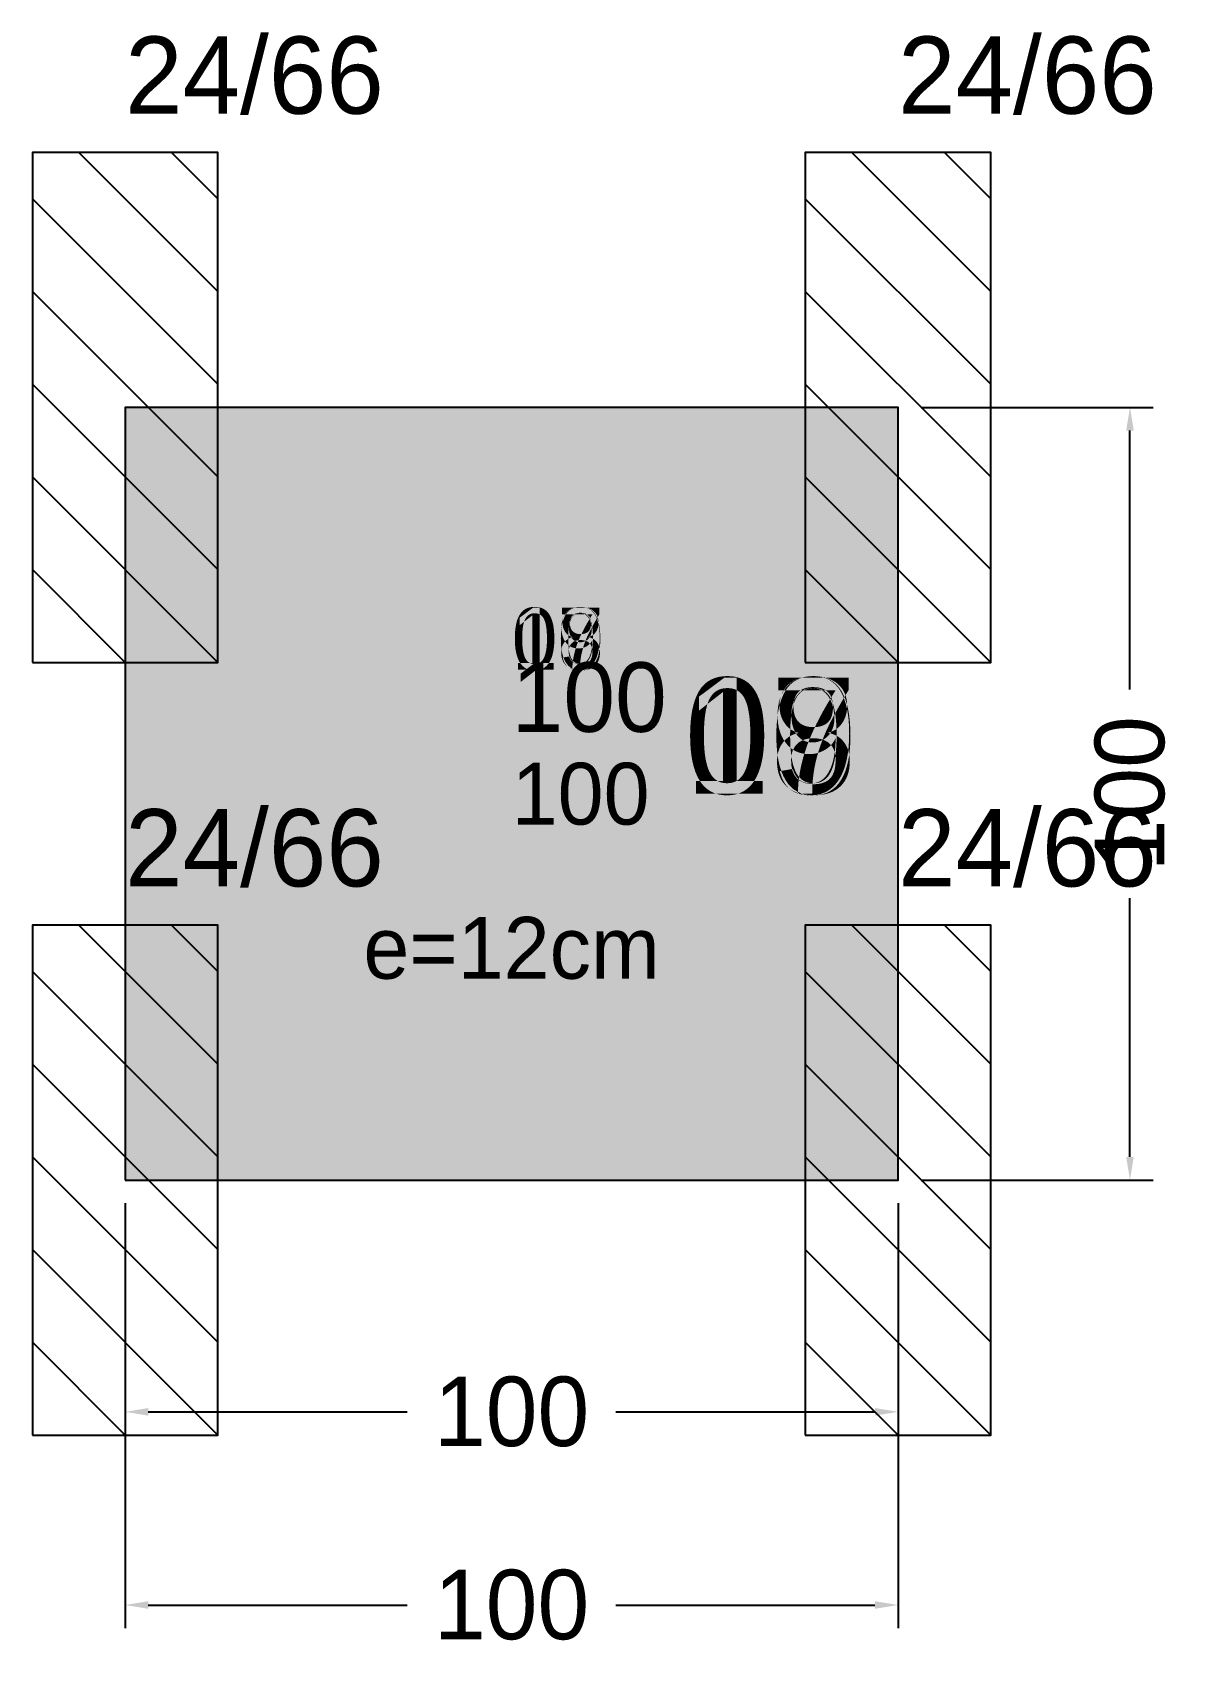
# Model space of a CAD drawing. Extents: x -12000 to 136, y -61 to 2065.
# Drawn here: x -12 to 135.9, y -60.9 to 148.5 of the extents above.
import ezdxf

# ---------------------------------------------------------------- set-up
doc = ezdxf.new("R2010")
doc.units = 0
for name, color, linetype in [('4', 4, 'Continuous'), ('COTA', 241, 'Continuous'), ('Hachura', 251, 'Continuous'), ('Painéis', 200, 'Continuous'), ('Pilares', 7, 'Continuous'), ('SARR_2.2x7', 7, 'Continuous')]:
    doc.layers.add(name, color=color, linetype=linetype)
doc.dimstyles.new('COTA PAINEL-50', dxfattribs={"dimtxt": 9, "dimasz": 3, "dimexe": 3, "dimexo": 3, "dimgap": 3, "dimtad": 1, "dimdec": 1, "dimcen": 2.5, "dimclrd": 4, "dimclre": 4, "dimclrt": 240, "dimazin": 3, "dimtfac": 1, "dimtmove": 0, "dimatfit": 3})

msp = doc.modelspace()

# ---------------------------------------------------------------- texts
at = {"layer": '4'}
for s, height, p in [('100', 9, (50, 58)), ('100', 9, (50, 58)), ('100', 9, (50, 58)), ('100', 9, (50, 58)), ('100', 9, (50, 58)), ('100', 9, (50, 58)), ('100', 9, (50, 58)), ('100', 9, (50, 58)), ('100', 9, (50, 58)), ('100', 9, (50, 58)), ('100', 9, (50, 58)), ('100', 9, (50, 58)), ('100', 9, (50, 58)), ('100', 9, (50, 58)), ('100', 9, (50, 58)), ('100', 9, (50, 58)), ('L101', 15, (50, 50)), ('L102', 15, (50, 50)), ('L103', 15, (50, 50)), ('L104', 15, (50, 50)), ('L105', 15, (50, 50)), ('L106', 15, (50, 50)), ('L107', 15, (50, 50)), ('L108', 15, (50, 50)), ('L109', 15, (50, 50)), ('L110', 15, (50, 50)), ('L112', 15, (50, 50)), ('L113', 15, (50, 50)), ('L116', 15, (50, 50)), ('L111', 15, (50, 50)), ('L114', 15, (50, 50)), ('L115', 15, (50, 50)), ('100', 8, (50, 46)), ('100', 8, (50, 46)), ('100', 8, (50, 46)), ('100', 8, (50, 46)), ('100', 8, (50, 46)), ('100', 8, (50, 46)), ('100', 8, (50, 46)), ('100', 8, (50, 46)), ('100', 8, (50, 46)), ('100', 8, (50, 46)), ('100', 8, (50, 46)), ('100', 8, (50, 46)), ('100', 8, (50, 46)), ('100', 8, (50, 46)), ('100', 8, (50, 46)), ('100', 8, (50, 46))]:
    msp.add_text(s, height=height, dxfattribs=at).set_placement(p)
at = {"layer": 'COTA', "insert": (50, 50), "char_height": 8, "attachment_point": 5}
for s in ['\\pxqc;L101^J100X100^Jc/rec.^Je=12cm', '\\pxqc;L102^J100X100^Jc/rec.^Je=12cm', '\\pxqc;L103^J100X100^Jc/rec.^Je=12cm', '\\pxqc;L104^J100X100^Jc/rec.^Je=12cm', '\\pxqc;L105^J100X100^Jc/rec.^Je=12cm', '\\pxqc;L106^J100X100^Jc/rec.^Je=12cm', '\\pxqc;L107^J100X100^Jc/rec.^Je=12cm', '\\pxqc;L108^J100X100^Jc/rec.^Je=12cm', '\\pxqc;L109^J100X100^Jc/rec.^Je=12cm', '\\pxqc;L110^J100X100^Jc/rec.^Je=12cm', '\\pxqc;L112^J100X100^Jc/rec.^Je=12cm', '\\pxqc;L113^J100X100^Jc/rec.^Je=12cm', '\\pxqc;L116^J100X100^Jc/rec.^Je=12cm', '\\pxqc;L111^J100X100^Jc/rec.^Je=12cm', '\\pxqc;L114^J100X100^Jc/rec.^Je=12cm', '\\pxqc;L115^J100X100^Jc/rec.^Je=12cm']:
    msp.add_mtext(s, dxfattribs=at)
at = {"layer": 'SARR_2.2x7'}
for s, height, p in [('24/66', 10, (0, 138)), ('24/66', 10, (100, 138)), ('c=100', 7, (40, 50)), ('c=100', 7, (40, 50)), ('c=100', 7, (40, 50)), ('c=100', 7, (40, 50)), ('c=100', 7, (40, 50)), ('c=100', 7, (40, 50)), ('c=100', 7, (40, 50)), ('c=100', 7, (40, 50)), ('c=100', 7, (40, 50)), ('c=100', 7, (40, 50)), ('c=100', 7, (40, 50)), ('c=100', 7, (40, 50)), ('c=100', 7, (40, 50)), ('c=100', 7, (40, 50)), ('c=100', 7, (40, 50)), ('c=100', 7, (40, 50)), ('24/66', 10, (0, 38)), ('24/66', 10, (100, 38))]:
    msp.add_text(s, height=height, dxfattribs=at).set_placement(p)

# ---------------------------------------------------------------- blocks, each defined once
blk = doc.blocks.new('_CLOSEDFILLED')
at = {"color": 0, "linetype": 'BYBLOCK'}
blk.add_solid([(-1, 0.164), (0, 0), (-1, -0.164)], dxfattribs=at)
blk = doc.blocks.new('*D1')
at = {"color": 4}
for p, q in [((0, -3), (0, -33)), ((100, -3), (100, -33)), ((3, -30), (36.5, -30)), ((63.5, -30), (97, -30))]:
    blk.add_line(p, q, dxfattribs=at)
at = {"layer": 'Defpoints'}
for p in [(0, 0), (100, 0), (0, -30)]:
    blk.add_point(p, dxfattribs=at)
at = {"layer": 'Painéis', "color": 4, "xscale": 3, "yscale": 3, "rotation": 180}
blk.add_blockref('_CLOSEDFILLED', (0, -30), dxfattribs=at)
at = {"layer": 'Painéis', "color": 4, "xscale": 3, "yscale": 3}
blk.add_blockref('_CLOSEDFILLED', (100, -30), dxfattribs=at)
at = {"layer": 'Painéis', "color": 240, "insert": (50, -30), "char_height": 9, "attachment_point": 5}
blk.add_mtext('100', dxfattribs=at)
blk = doc.blocks.new('*D2')
at = {"color": 4}
for p, q in [((0, -3), (0, -58)), ((100, -3), (100, -58)), ((3, -55), (36.5, -55)), ((63.5, -55), (97, -55))]:
    blk.add_line(p, q, dxfattribs=at)
at = {"layer": 'Defpoints'}
for p in [(0, 0), (100, 0), (0, -55)]:
    blk.add_point(p, dxfattribs=at)
at = {"layer": 'Painéis', "color": 4, "xscale": 3, "yscale": 3, "rotation": 180}
blk.add_blockref('_CLOSEDFILLED', (0, -55), dxfattribs=at)
at = {"layer": 'Painéis', "color": 4, "xscale": 3, "yscale": 3}
blk.add_blockref('_CLOSEDFILLED', (100, -55), dxfattribs=at)
at = {"layer": 'Painéis', "color": 240, "insert": (50, -55), "char_height": 9, "attachment_point": 5}
blk.add_mtext('100', dxfattribs=at)
blk = doc.blocks.new('*D3')
at = {"color": 4}
for p, q in [((103, 100), (133, 100)), ((130, 63.5), (130, 97)), ((130, 3), (130, 36.5)), ((103, 0), (133, 0))]:
    blk.add_line(p, q, dxfattribs=at)
at = {"layer": 'Defpoints'}
for p in [(100, 100), (100, 0), (130, 0)]:
    blk.add_point(p, dxfattribs=at)
at = {"layer": 'Painéis', "color": 4, "xscale": 3, "yscale": 3}
for p, rotation in [((130, 100), 90), ((130, 0), 270)]:
    blk.add_blockref('_CLOSEDFILLED', p, dxfattribs=dict(at, rotation=rotation))
at = {"layer": 'Painéis', "color": 240, "insert": (130, 50), "char_height": 9, "attachment_point": 5, "rotation": 90}
blk.add_mtext('100', dxfattribs=at)
blk = doc.blocks.new('*D4')
at = {"color": 4}
for p, q in [((0, -3), (0, -33)), ((100, -3), (100, -33)), ((3, -30), (36.5, -30)), ((63.5, -30), (97, -30))]:
    blk.add_line(p, q, dxfattribs=at)
at = {"layer": 'Defpoints'}
for p in [(0, 0), (100, 0), (0, -30)]:
    blk.add_point(p, dxfattribs=at)
at = {"layer": 'Painéis', "color": 4, "xscale": 3, "yscale": 3, "rotation": 180}
blk.add_blockref('_CLOSEDFILLED', (0, -30), dxfattribs=at)
at = {"layer": 'Painéis', "color": 4, "xscale": 3, "yscale": 3}
blk.add_blockref('_CLOSEDFILLED', (100, -30), dxfattribs=at)
at = {"layer": 'Painéis', "color": 240, "insert": (50, -30), "char_height": 9, "attachment_point": 5}
blk.add_mtext('100', dxfattribs=at)
blk = doc.blocks.new('*D5')
at = {"color": 4}
for p, q in [((0, -3), (0, -58)), ((100, -3), (100, -58)), ((3, -55), (36.5, -55)), ((63.5, -55), (97, -55))]:
    blk.add_line(p, q, dxfattribs=at)
at = {"layer": 'Defpoints'}
for p in [(0, 0), (100, 0), (0, -55)]:
    blk.add_point(p, dxfattribs=at)
at = {"layer": 'Painéis', "color": 4, "xscale": 3, "yscale": 3, "rotation": 180}
blk.add_blockref('_CLOSEDFILLED', (0, -55), dxfattribs=at)
at = {"layer": 'Painéis', "color": 4, "xscale": 3, "yscale": 3}
blk.add_blockref('_CLOSEDFILLED', (100, -55), dxfattribs=at)
at = {"layer": 'Painéis', "color": 240, "insert": (50, -55), "char_height": 9, "attachment_point": 5}
blk.add_mtext('100', dxfattribs=at)
blk = doc.blocks.new('*D6')
at = {"color": 4}
for p, q in [((103, 100), (133, 100)), ((130, 63.5), (130, 97)), ((130, 3), (130, 36.5)), ((103, 0), (133, 0))]:
    blk.add_line(p, q, dxfattribs=at)
at = {"layer": 'Defpoints'}
for p in [(100, 100), (100, 0), (130, 0)]:
    blk.add_point(p, dxfattribs=at)
at = {"layer": 'Painéis', "color": 4, "xscale": 3, "yscale": 3}
for p, rotation in [((130, 100), 90), ((130, 0), 270)]:
    blk.add_blockref('_CLOSEDFILLED', p, dxfattribs=dict(at, rotation=rotation))
at = {"layer": 'Painéis', "color": 240, "insert": (130, 50), "char_height": 9, "attachment_point": 5, "rotation": 90}
blk.add_mtext('100', dxfattribs=at)
blk = doc.blocks.new('*D7')
at = {"color": 4}
for p, q in [((0, -3), (0, -33)), ((100, -3), (100, -33)), ((3, -30), (36.5, -30)), ((63.5, -30), (97, -30))]:
    blk.add_line(p, q, dxfattribs=at)
at = {"layer": 'Defpoints'}
for p in [(0, 0), (100, 0), (0, -30)]:
    blk.add_point(p, dxfattribs=at)
at = {"layer": 'Painéis', "color": 4, "xscale": 3, "yscale": 3, "rotation": 180}
blk.add_blockref('_CLOSEDFILLED', (0, -30), dxfattribs=at)
at = {"layer": 'Painéis', "color": 4, "xscale": 3, "yscale": 3}
blk.add_blockref('_CLOSEDFILLED', (100, -30), dxfattribs=at)
at = {"layer": 'Painéis', "color": 240, "insert": (50, -30), "char_height": 9, "attachment_point": 5}
blk.add_mtext('100', dxfattribs=at)
blk = doc.blocks.new('*D8')
at = {"color": 4}
for p, q in [((0, -3), (0, -58)), ((100, -3), (100, -58)), ((3, -55), (36.5, -55)), ((63.5, -55), (97, -55))]:
    blk.add_line(p, q, dxfattribs=at)
at = {"layer": 'Defpoints'}
for p in [(0, 0), (100, 0), (0, -55)]:
    blk.add_point(p, dxfattribs=at)
at = {"layer": 'Painéis', "color": 4, "xscale": 3, "yscale": 3, "rotation": 180}
blk.add_blockref('_CLOSEDFILLED', (0, -55), dxfattribs=at)
at = {"layer": 'Painéis', "color": 4, "xscale": 3, "yscale": 3}
blk.add_blockref('_CLOSEDFILLED', (100, -55), dxfattribs=at)
at = {"layer": 'Painéis', "color": 240, "insert": (50, -55), "char_height": 9, "attachment_point": 5}
blk.add_mtext('100', dxfattribs=at)
blk = doc.blocks.new('*D9')
at = {"color": 4}
for p, q in [((103, 100), (133, 100)), ((130, 63.5), (130, 97)), ((130, 3), (130, 36.5)), ((103, 0), (133, 0))]:
    blk.add_line(p, q, dxfattribs=at)
at = {"layer": 'Defpoints'}
for p in [(100, 100), (100, 0), (130, 0)]:
    blk.add_point(p, dxfattribs=at)
at = {"layer": 'Painéis', "color": 4, "xscale": 3, "yscale": 3}
for p, rotation in [((130, 100), 90), ((130, 0), 270)]:
    blk.add_blockref('_CLOSEDFILLED', p, dxfattribs=dict(at, rotation=rotation))
at = {"layer": 'Painéis', "color": 240, "insert": (130, 50), "char_height": 9, "attachment_point": 5, "rotation": 90}
blk.add_mtext('100', dxfattribs=at)
blk = doc.blocks.new('*D10')
at = {"color": 4}
for p, q in [((0, -3), (0, -33)), ((100, -3), (100, -33)), ((3, -30), (36.5, -30)), ((63.5, -30), (97, -30))]:
    blk.add_line(p, q, dxfattribs=at)
at = {"layer": 'Defpoints'}
for p in [(0, 0), (100, 0), (0, -30)]:
    blk.add_point(p, dxfattribs=at)
at = {"layer": 'Painéis', "color": 4, "xscale": 3, "yscale": 3, "rotation": 180}
blk.add_blockref('_CLOSEDFILLED', (0, -30), dxfattribs=at)
at = {"layer": 'Painéis', "color": 4, "xscale": 3, "yscale": 3}
blk.add_blockref('_CLOSEDFILLED', (100, -30), dxfattribs=at)
at = {"layer": 'Painéis', "color": 240, "insert": (50, -30), "char_height": 9, "attachment_point": 5}
blk.add_mtext('100', dxfattribs=at)
blk = doc.blocks.new('*D11')
at = {"color": 4}
for p, q in [((0, -3), (0, -58)), ((100, -3), (100, -58)), ((3, -55), (36.5, -55)), ((63.5, -55), (97, -55))]:
    blk.add_line(p, q, dxfattribs=at)
at = {"layer": 'Defpoints'}
for p in [(0, 0), (100, 0), (0, -55)]:
    blk.add_point(p, dxfattribs=at)
at = {"layer": 'Painéis', "color": 4, "xscale": 3, "yscale": 3, "rotation": 180}
blk.add_blockref('_CLOSEDFILLED', (0, -55), dxfattribs=at)
at = {"layer": 'Painéis', "color": 4, "xscale": 3, "yscale": 3}
blk.add_blockref('_CLOSEDFILLED', (100, -55), dxfattribs=at)
at = {"layer": 'Painéis', "color": 240, "insert": (50, -55), "char_height": 9, "attachment_point": 5}
blk.add_mtext('100', dxfattribs=at)
blk = doc.blocks.new('*D12')
at = {"color": 4}
for p, q in [((103, 100), (133, 100)), ((130, 63.5), (130, 97)), ((130, 3), (130, 36.5)), ((103, 0), (133, 0))]:
    blk.add_line(p, q, dxfattribs=at)
at = {"layer": 'Defpoints'}
for p in [(100, 100), (100, 0), (130, 0)]:
    blk.add_point(p, dxfattribs=at)
at = {"layer": 'Painéis', "color": 4, "xscale": 3, "yscale": 3}
for p, rotation in [((130, 100), 90), ((130, 0), 270)]:
    blk.add_blockref('_CLOSEDFILLED', p, dxfattribs=dict(at, rotation=rotation))
at = {"layer": 'Painéis', "color": 240, "insert": (130, 50), "char_height": 9, "attachment_point": 5, "rotation": 90}
blk.add_mtext('100', dxfattribs=at)
blk = doc.blocks.new('*D13')
at = {"color": 4}
for p, q in [((0, -3), (0, -33)), ((100, -3), (100, -33)), ((3, -30), (36.5, -30)), ((63.5, -30), (97, -30))]:
    blk.add_line(p, q, dxfattribs=at)
at = {"layer": 'Defpoints'}
for p in [(0, 0), (100, 0), (0, -30)]:
    blk.add_point(p, dxfattribs=at)
at = {"layer": 'Painéis', "color": 4, "xscale": 3, "yscale": 3, "rotation": 180}
blk.add_blockref('_CLOSEDFILLED', (0, -30), dxfattribs=at)
at = {"layer": 'Painéis', "color": 4, "xscale": 3, "yscale": 3}
blk.add_blockref('_CLOSEDFILLED', (100, -30), dxfattribs=at)
at = {"layer": 'Painéis', "color": 240, "insert": (50, -30), "char_height": 9, "attachment_point": 5}
blk.add_mtext('100', dxfattribs=at)
blk = doc.blocks.new('*D14')
at = {"color": 4}
for p, q in [((0, -3), (0, -58)), ((100, -3), (100, -58)), ((3, -55), (36.5, -55)), ((63.5, -55), (97, -55))]:
    blk.add_line(p, q, dxfattribs=at)
at = {"layer": 'Defpoints'}
for p in [(0, 0), (100, 0), (0, -55)]:
    blk.add_point(p, dxfattribs=at)
at = {"layer": 'Painéis', "color": 4, "xscale": 3, "yscale": 3, "rotation": 180}
blk.add_blockref('_CLOSEDFILLED', (0, -55), dxfattribs=at)
at = {"layer": 'Painéis', "color": 4, "xscale": 3, "yscale": 3}
blk.add_blockref('_CLOSEDFILLED', (100, -55), dxfattribs=at)
at = {"layer": 'Painéis', "color": 240, "insert": (50, -55), "char_height": 9, "attachment_point": 5}
blk.add_mtext('100', dxfattribs=at)
blk = doc.blocks.new('*D15')
at = {"color": 4}
for p, q in [((103, 100), (133, 100)), ((130, 63.5), (130, 97)), ((130, 3), (130, 36.5)), ((103, 0), (133, 0))]:
    blk.add_line(p, q, dxfattribs=at)
at = {"layer": 'Defpoints'}
for p in [(100, 100), (100, 0), (130, 0)]:
    blk.add_point(p, dxfattribs=at)
at = {"layer": 'Painéis', "color": 4, "xscale": 3, "yscale": 3}
for p, rotation in [((130, 100), 90), ((130, 0), 270)]:
    blk.add_blockref('_CLOSEDFILLED', p, dxfattribs=dict(at, rotation=rotation))
at = {"layer": 'Painéis', "color": 240, "insert": (130, 50), "char_height": 9, "attachment_point": 5, "rotation": 90}
blk.add_mtext('100', dxfattribs=at)
blk = doc.blocks.new('*D16')
at = {"color": 4}
for p, q in [((0, -3), (0, -33)), ((100, -3), (100, -33)), ((3, -30), (36.5, -30)), ((63.5, -30), (97, -30))]:
    blk.add_line(p, q, dxfattribs=at)
at = {"layer": 'Defpoints'}
for p in [(0, 0), (100, 0), (0, -30)]:
    blk.add_point(p, dxfattribs=at)
at = {"layer": 'Painéis', "color": 4, "xscale": 3, "yscale": 3, "rotation": 180}
blk.add_blockref('_CLOSEDFILLED', (0, -30), dxfattribs=at)
at = {"layer": 'Painéis', "color": 4, "xscale": 3, "yscale": 3}
blk.add_blockref('_CLOSEDFILLED', (100, -30), dxfattribs=at)
at = {"layer": 'Painéis', "color": 240, "insert": (50, -30), "char_height": 9, "attachment_point": 5}
blk.add_mtext('100', dxfattribs=at)
blk = doc.blocks.new('*D17')
at = {"color": 4}
for p, q in [((0, -3), (0, -58)), ((100, -3), (100, -58)), ((3, -55), (36.5, -55)), ((63.5, -55), (97, -55))]:
    blk.add_line(p, q, dxfattribs=at)
at = {"layer": 'Defpoints'}
for p in [(0, 0), (100, 0), (0, -55)]:
    blk.add_point(p, dxfattribs=at)
at = {"layer": 'Painéis', "color": 4, "xscale": 3, "yscale": 3, "rotation": 180}
blk.add_blockref('_CLOSEDFILLED', (0, -55), dxfattribs=at)
at = {"layer": 'Painéis', "color": 4, "xscale": 3, "yscale": 3}
blk.add_blockref('_CLOSEDFILLED', (100, -55), dxfattribs=at)
at = {"layer": 'Painéis', "color": 240, "insert": (50, -55), "char_height": 9, "attachment_point": 5}
blk.add_mtext('100', dxfattribs=at)
blk = doc.blocks.new('*D18')
at = {"color": 4}
for p, q in [((103, 100), (133, 100)), ((130, 63.5), (130, 97)), ((130, 3), (130, 36.5)), ((103, 0), (133, 0))]:
    blk.add_line(p, q, dxfattribs=at)
at = {"layer": 'Defpoints'}
for p in [(100, 100), (100, 0), (130, 0)]:
    blk.add_point(p, dxfattribs=at)
at = {"layer": 'Painéis', "color": 4, "xscale": 3, "yscale": 3}
for p, rotation in [((130, 100), 90), ((130, 0), 270)]:
    blk.add_blockref('_CLOSEDFILLED', p, dxfattribs=dict(at, rotation=rotation))
at = {"layer": 'Painéis', "color": 240, "insert": (130, 50), "char_height": 9, "attachment_point": 5, "rotation": 90}
blk.add_mtext('100', dxfattribs=at)
blk = doc.blocks.new('*D19')
at = {"color": 4}
for p, q in [((0, -3), (0, -33)), ((100, -3), (100, -33)), ((3, -30), (36.5, -30)), ((63.5, -30), (97, -30))]:
    blk.add_line(p, q, dxfattribs=at)
at = {"layer": 'Defpoints'}
for p in [(0, 0), (100, 0), (0, -30)]:
    blk.add_point(p, dxfattribs=at)
at = {"layer": 'Painéis', "color": 4, "xscale": 3, "yscale": 3, "rotation": 180}
blk.add_blockref('_CLOSEDFILLED', (0, -30), dxfattribs=at)
at = {"layer": 'Painéis', "color": 4, "xscale": 3, "yscale": 3}
blk.add_blockref('_CLOSEDFILLED', (100, -30), dxfattribs=at)
at = {"layer": 'Painéis', "color": 240, "insert": (50, -30), "char_height": 9, "attachment_point": 5}
blk.add_mtext('100', dxfattribs=at)
blk = doc.blocks.new('*D20')
at = {"color": 4}
for p, q in [((0, -3), (0, -58)), ((100, -3), (100, -58)), ((3, -55), (36.5, -55)), ((63.5, -55), (97, -55))]:
    blk.add_line(p, q, dxfattribs=at)
at = {"layer": 'Defpoints'}
for p in [(0, 0), (100, 0), (0, -55)]:
    blk.add_point(p, dxfattribs=at)
at = {"layer": 'Painéis', "color": 4, "xscale": 3, "yscale": 3, "rotation": 180}
blk.add_blockref('_CLOSEDFILLED', (0, -55), dxfattribs=at)
at = {"layer": 'Painéis', "color": 4, "xscale": 3, "yscale": 3}
blk.add_blockref('_CLOSEDFILLED', (100, -55), dxfattribs=at)
at = {"layer": 'Painéis', "color": 240, "insert": (50, -55), "char_height": 9, "attachment_point": 5}
blk.add_mtext('100', dxfattribs=at)
blk = doc.blocks.new('*D21')
at = {"color": 4}
for p, q in [((103, 100), (133, 100)), ((130, 63.5), (130, 97)), ((130, 3), (130, 36.5)), ((103, 0), (133, 0))]:
    blk.add_line(p, q, dxfattribs=at)
at = {"layer": 'Defpoints'}
for p in [(100, 100), (100, 0), (130, 0)]:
    blk.add_point(p, dxfattribs=at)
at = {"layer": 'Painéis', "color": 4, "xscale": 3, "yscale": 3}
for p, rotation in [((130, 100), 90), ((130, 0), 270)]:
    blk.add_blockref('_CLOSEDFILLED', p, dxfattribs=dict(at, rotation=rotation))
at = {"layer": 'Painéis', "color": 240, "insert": (130, 50), "char_height": 9, "attachment_point": 5, "rotation": 90}
blk.add_mtext('100', dxfattribs=at)
blk = doc.blocks.new('*D22')
at = {"color": 4}
for p, q in [((0, -3), (0, -33)), ((100, -3), (100, -33)), ((3, -30), (36.5, -30)), ((63.5, -30), (97, -30))]:
    blk.add_line(p, q, dxfattribs=at)
at = {"layer": 'Defpoints'}
for p in [(0, 0), (100, 0), (0, -30)]:
    blk.add_point(p, dxfattribs=at)
at = {"layer": 'Painéis', "color": 4, "xscale": 3, "yscale": 3, "rotation": 180}
blk.add_blockref('_CLOSEDFILLED', (0, -30), dxfattribs=at)
at = {"layer": 'Painéis', "color": 4, "xscale": 3, "yscale": 3}
blk.add_blockref('_CLOSEDFILLED', (100, -30), dxfattribs=at)
at = {"layer": 'Painéis', "color": 240, "insert": (50, -30), "char_height": 9, "attachment_point": 5}
blk.add_mtext('100', dxfattribs=at)
blk = doc.blocks.new('*D23')
at = {"color": 4}
for p, q in [((0, -3), (0, -58)), ((100, -3), (100, -58)), ((3, -55), (36.5, -55)), ((63.5, -55), (97, -55))]:
    blk.add_line(p, q, dxfattribs=at)
at = {"layer": 'Defpoints'}
for p in [(0, 0), (100, 0), (0, -55)]:
    blk.add_point(p, dxfattribs=at)
at = {"layer": 'Painéis', "color": 4, "xscale": 3, "yscale": 3, "rotation": 180}
blk.add_blockref('_CLOSEDFILLED', (0, -55), dxfattribs=at)
at = {"layer": 'Painéis', "color": 4, "xscale": 3, "yscale": 3}
blk.add_blockref('_CLOSEDFILLED', (100, -55), dxfattribs=at)
at = {"layer": 'Painéis', "color": 240, "insert": (50, -55), "char_height": 9, "attachment_point": 5}
blk.add_mtext('100', dxfattribs=at)
blk = doc.blocks.new('*D24')
at = {"color": 4}
for p, q in [((103, 100), (133, 100)), ((130, 63.5), (130, 97)), ((130, 3), (130, 36.5)), ((103, 0), (133, 0))]:
    blk.add_line(p, q, dxfattribs=at)
at = {"layer": 'Defpoints'}
for p in [(100, 100), (100, 0), (130, 0)]:
    blk.add_point(p, dxfattribs=at)
at = {"layer": 'Painéis', "color": 4, "xscale": 3, "yscale": 3}
for p, rotation in [((130, 100), 90), ((130, 0), 270)]:
    blk.add_blockref('_CLOSEDFILLED', p, dxfattribs=dict(at, rotation=rotation))
at = {"layer": 'Painéis', "color": 240, "insert": (130, 50), "char_height": 9, "attachment_point": 5, "rotation": 90}
blk.add_mtext('100', dxfattribs=at)
blk = doc.blocks.new('*D25')
at = {"color": 4}
for p, q in [((0, -3), (0, -33)), ((100, -3), (100, -33)), ((3, -30), (36.5, -30)), ((63.5, -30), (97, -30))]:
    blk.add_line(p, q, dxfattribs=at)
at = {"layer": 'Defpoints'}
for p in [(0, 0), (100, 0), (0, -30)]:
    blk.add_point(p, dxfattribs=at)
at = {"layer": 'Painéis', "color": 4, "xscale": 3, "yscale": 3, "rotation": 180}
blk.add_blockref('_CLOSEDFILLED', (0, -30), dxfattribs=at)
at = {"layer": 'Painéis', "color": 4, "xscale": 3, "yscale": 3}
blk.add_blockref('_CLOSEDFILLED', (100, -30), dxfattribs=at)
at = {"layer": 'Painéis', "color": 240, "insert": (50, -30), "char_height": 9, "attachment_point": 5}
blk.add_mtext('100', dxfattribs=at)
blk = doc.blocks.new('*D26')
at = {"color": 4}
for p, q in [((0, -3), (0, -58)), ((100, -3), (100, -58)), ((3, -55), (36.5, -55)), ((63.5, -55), (97, -55))]:
    blk.add_line(p, q, dxfattribs=at)
at = {"layer": 'Defpoints'}
for p in [(0, 0), (100, 0), (0, -55)]:
    blk.add_point(p, dxfattribs=at)
at = {"layer": 'Painéis', "color": 4, "xscale": 3, "yscale": 3, "rotation": 180}
blk.add_blockref('_CLOSEDFILLED', (0, -55), dxfattribs=at)
at = {"layer": 'Painéis', "color": 4, "xscale": 3, "yscale": 3}
blk.add_blockref('_CLOSEDFILLED', (100, -55), dxfattribs=at)
at = {"layer": 'Painéis', "color": 240, "insert": (50, -55), "char_height": 9, "attachment_point": 5}
blk.add_mtext('100', dxfattribs=at)
blk = doc.blocks.new('*D27')
at = {"color": 4}
for p, q in [((103, 100), (133, 100)), ((130, 63.5), (130, 97)), ((130, 3), (130, 36.5)), ((103, 0), (133, 0))]:
    blk.add_line(p, q, dxfattribs=at)
at = {"layer": 'Defpoints'}
for p in [(100, 100), (100, 0), (130, 0)]:
    blk.add_point(p, dxfattribs=at)
at = {"layer": 'Painéis', "color": 4, "xscale": 3, "yscale": 3}
for p, rotation in [((130, 100), 90), ((130, 0), 270)]:
    blk.add_blockref('_CLOSEDFILLED', p, dxfattribs=dict(at, rotation=rotation))
at = {"layer": 'Painéis', "color": 240, "insert": (130, 50), "char_height": 9, "attachment_point": 5, "rotation": 90}
blk.add_mtext('100', dxfattribs=at)
blk = doc.blocks.new('*D28')
at = {"color": 4}
for p, q in [((0, -3), (0, -33)), ((100, -3), (100, -33)), ((3, -30), (36.5, -30)), ((63.5, -30), (97, -30))]:
    blk.add_line(p, q, dxfattribs=at)
at = {"layer": 'Defpoints'}
for p in [(0, 0), (100, 0), (0, -30)]:
    blk.add_point(p, dxfattribs=at)
at = {"layer": 'Painéis', "color": 4, "xscale": 3, "yscale": 3, "rotation": 180}
blk.add_blockref('_CLOSEDFILLED', (0, -30), dxfattribs=at)
at = {"layer": 'Painéis', "color": 4, "xscale": 3, "yscale": 3}
blk.add_blockref('_CLOSEDFILLED', (100, -30), dxfattribs=at)
at = {"layer": 'Painéis', "color": 240, "insert": (50, -30), "char_height": 9, "attachment_point": 5}
blk.add_mtext('100', dxfattribs=at)
blk = doc.blocks.new('*D29')
at = {"color": 4}
for p, q in [((0, -3), (0, -58)), ((100, -3), (100, -58)), ((3, -55), (36.5, -55)), ((63.5, -55), (97, -55))]:
    blk.add_line(p, q, dxfattribs=at)
at = {"layer": 'Defpoints'}
for p in [(0, 0), (100, 0), (0, -55)]:
    blk.add_point(p, dxfattribs=at)
at = {"layer": 'Painéis', "color": 4, "xscale": 3, "yscale": 3, "rotation": 180}
blk.add_blockref('_CLOSEDFILLED', (0, -55), dxfattribs=at)
at = {"layer": 'Painéis', "color": 4, "xscale": 3, "yscale": 3}
blk.add_blockref('_CLOSEDFILLED', (100, -55), dxfattribs=at)
at = {"layer": 'Painéis', "color": 240, "insert": (50, -55), "char_height": 9, "attachment_point": 5}
blk.add_mtext('100', dxfattribs=at)
blk = doc.blocks.new('*D30')
at = {"color": 4}
for p, q in [((103, 100), (133, 100)), ((130, 63.5), (130, 97)), ((130, 3), (130, 36.5)), ((103, 0), (133, 0))]:
    blk.add_line(p, q, dxfattribs=at)
at = {"layer": 'Defpoints'}
for p in [(100, 100), (100, 0), (130, 0)]:
    blk.add_point(p, dxfattribs=at)
at = {"layer": 'Painéis', "color": 4, "xscale": 3, "yscale": 3}
for p, rotation in [((130, 100), 90), ((130, 0), 270)]:
    blk.add_blockref('_CLOSEDFILLED', p, dxfattribs=dict(at, rotation=rotation))
at = {"layer": 'Painéis', "color": 240, "insert": (130, 50), "char_height": 9, "attachment_point": 5, "rotation": 90}
blk.add_mtext('100', dxfattribs=at)
blk = doc.blocks.new('*D31')
at = {"color": 4}
for p, q in [((0, -3), (0, -33)), ((100, -3), (100, -33)), ((3, -30), (36.5, -30)), ((63.5, -30), (97, -30))]:
    blk.add_line(p, q, dxfattribs=at)
at = {"layer": 'Defpoints'}
for p in [(0, 0), (100, 0), (0, -30)]:
    blk.add_point(p, dxfattribs=at)
at = {"layer": 'Painéis', "color": 4, "xscale": 3, "yscale": 3, "rotation": 180}
blk.add_blockref('_CLOSEDFILLED', (0, -30), dxfattribs=at)
at = {"layer": 'Painéis', "color": 4, "xscale": 3, "yscale": 3}
blk.add_blockref('_CLOSEDFILLED', (100, -30), dxfattribs=at)
at = {"layer": 'Painéis', "color": 240, "insert": (50, -30), "char_height": 9, "attachment_point": 5}
blk.add_mtext('100', dxfattribs=at)
blk = doc.blocks.new('*D32')
at = {"color": 4}
for p, q in [((0, -3), (0, -58)), ((100, -3), (100, -58)), ((3, -55), (36.5, -55)), ((63.5, -55), (97, -55))]:
    blk.add_line(p, q, dxfattribs=at)
at = {"layer": 'Defpoints'}
for p in [(0, 0), (100, 0), (0, -55)]:
    blk.add_point(p, dxfattribs=at)
at = {"layer": 'Painéis', "color": 4, "xscale": 3, "yscale": 3, "rotation": 180}
blk.add_blockref('_CLOSEDFILLED', (0, -55), dxfattribs=at)
at = {"layer": 'Painéis', "color": 4, "xscale": 3, "yscale": 3}
blk.add_blockref('_CLOSEDFILLED', (100, -55), dxfattribs=at)
at = {"layer": 'Painéis', "color": 240, "insert": (50, -55), "char_height": 9, "attachment_point": 5}
blk.add_mtext('100', dxfattribs=at)
blk = doc.blocks.new('*D33')
at = {"color": 4}
for p, q in [((103, 100), (133, 100)), ((130, 63.5), (130, 97)), ((130, 3), (130, 36.5)), ((103, 0), (133, 0))]:
    blk.add_line(p, q, dxfattribs=at)
at = {"layer": 'Defpoints'}
for p in [(100, 100), (100, 0), (130, 0)]:
    blk.add_point(p, dxfattribs=at)
at = {"layer": 'Painéis', "color": 4, "xscale": 3, "yscale": 3}
for p, rotation in [((130, 100), 90), ((130, 0), 270)]:
    blk.add_blockref('_CLOSEDFILLED', p, dxfattribs=dict(at, rotation=rotation))
at = {"layer": 'Painéis', "color": 240, "insert": (130, 50), "char_height": 9, "attachment_point": 5, "rotation": 90}
blk.add_mtext('100', dxfattribs=at)
blk = doc.blocks.new('*D34')
at = {"color": 4}
for p, q in [((0, -3), (0, -33)), ((100, -3), (100, -33)), ((3, -30), (36.5, -30)), ((63.5, -30), (97, -30))]:
    blk.add_line(p, q, dxfattribs=at)
at = {"layer": 'Defpoints'}
for p in [(0, 0), (100, 0), (0, -30)]:
    blk.add_point(p, dxfattribs=at)
at = {"layer": 'Painéis', "color": 4, "xscale": 3, "yscale": 3, "rotation": 180}
blk.add_blockref('_CLOSEDFILLED', (0, -30), dxfattribs=at)
at = {"layer": 'Painéis', "color": 4, "xscale": 3, "yscale": 3}
blk.add_blockref('_CLOSEDFILLED', (100, -30), dxfattribs=at)
at = {"layer": 'Painéis', "color": 240, "insert": (50, -30), "char_height": 9, "attachment_point": 5}
blk.add_mtext('100', dxfattribs=at)
blk = doc.blocks.new('*D35')
at = {"color": 4}
for p, q in [((0, -3), (0, -58)), ((100, -3), (100, -58)), ((3, -55), (36.5, -55)), ((63.5, -55), (97, -55))]:
    blk.add_line(p, q, dxfattribs=at)
at = {"layer": 'Defpoints'}
for p in [(0, 0), (100, 0), (0, -55)]:
    blk.add_point(p, dxfattribs=at)
at = {"layer": 'Painéis', "color": 4, "xscale": 3, "yscale": 3, "rotation": 180}
blk.add_blockref('_CLOSEDFILLED', (0, -55), dxfattribs=at)
at = {"layer": 'Painéis', "color": 4, "xscale": 3, "yscale": 3}
blk.add_blockref('_CLOSEDFILLED', (100, -55), dxfattribs=at)
at = {"layer": 'Painéis', "color": 240, "insert": (50, -55), "char_height": 9, "attachment_point": 5}
blk.add_mtext('100', dxfattribs=at)
blk = doc.blocks.new('*D36')
at = {"color": 4}
for p, q in [((103, 100), (133, 100)), ((130, 63.5), (130, 97)), ((130, 3), (130, 36.5)), ((103, 0), (133, 0))]:
    blk.add_line(p, q, dxfattribs=at)
at = {"layer": 'Defpoints'}
for p in [(100, 100), (100, 0), (130, 0)]:
    blk.add_point(p, dxfattribs=at)
at = {"layer": 'Painéis', "color": 4, "xscale": 3, "yscale": 3}
for p, rotation in [((130, 100), 90), ((130, 0), 270)]:
    blk.add_blockref('_CLOSEDFILLED', p, dxfattribs=dict(at, rotation=rotation))
at = {"layer": 'Painéis', "color": 240, "insert": (130, 50), "char_height": 9, "attachment_point": 5, "rotation": 90}
blk.add_mtext('100', dxfattribs=at)
blk = doc.blocks.new('*D37')
at = {"color": 4}
for p, q in [((0, -3), (0, -33)), ((100, -3), (100, -33)), ((3, -30), (36.5, -30)), ((63.5, -30), (97, -30))]:
    blk.add_line(p, q, dxfattribs=at)
at = {"layer": 'Defpoints'}
for p in [(0, 0), (100, 0), (0, -30)]:
    blk.add_point(p, dxfattribs=at)
at = {"layer": 'Painéis', "color": 4, "xscale": 3, "yscale": 3, "rotation": 180}
blk.add_blockref('_CLOSEDFILLED', (0, -30), dxfattribs=at)
at = {"layer": 'Painéis', "color": 4, "xscale": 3, "yscale": 3}
blk.add_blockref('_CLOSEDFILLED', (100, -30), dxfattribs=at)
at = {"layer": 'Painéis', "color": 240, "insert": (50, -30), "char_height": 9, "attachment_point": 5}
blk.add_mtext('100', dxfattribs=at)
blk = doc.blocks.new('*D38')
at = {"color": 4}
for p, q in [((0, -3), (0, -58)), ((100, -3), (100, -58)), ((3, -55), (36.5, -55)), ((63.5, -55), (97, -55))]:
    blk.add_line(p, q, dxfattribs=at)
at = {"layer": 'Defpoints'}
for p in [(0, 0), (100, 0), (0, -55)]:
    blk.add_point(p, dxfattribs=at)
at = {"layer": 'Painéis', "color": 4, "xscale": 3, "yscale": 3, "rotation": 180}
blk.add_blockref('_CLOSEDFILLED', (0, -55), dxfattribs=at)
at = {"layer": 'Painéis', "color": 4, "xscale": 3, "yscale": 3}
blk.add_blockref('_CLOSEDFILLED', (100, -55), dxfattribs=at)
at = {"layer": 'Painéis', "color": 240, "insert": (50, -55), "char_height": 9, "attachment_point": 5}
blk.add_mtext('100', dxfattribs=at)
blk = doc.blocks.new('*D39')
at = {"color": 4}
for p, q in [((103, 100), (133, 100)), ((130, 63.5), (130, 97)), ((130, 3), (130, 36.5)), ((103, 0), (133, 0))]:
    blk.add_line(p, q, dxfattribs=at)
at = {"layer": 'Defpoints'}
for p in [(100, 100), (100, 0), (130, 0)]:
    blk.add_point(p, dxfattribs=at)
at = {"layer": 'Painéis', "color": 4, "xscale": 3, "yscale": 3}
for p, rotation in [((130, 100), 90), ((130, 0), 270)]:
    blk.add_blockref('_CLOSEDFILLED', p, dxfattribs=dict(at, rotation=rotation))
at = {"layer": 'Painéis', "color": 240, "insert": (130, 50), "char_height": 9, "attachment_point": 5, "rotation": 90}
blk.add_mtext('100', dxfattribs=at)
blk = doc.blocks.new('*D40')
at = {"color": 4}
for p, q in [((0, -3), (0, -33)), ((100, -3), (100, -33)), ((3, -30), (36.5, -30)), ((63.5, -30), (97, -30))]:
    blk.add_line(p, q, dxfattribs=at)
at = {"layer": 'Defpoints'}
for p in [(0, 0), (100, 0), (0, -30)]:
    blk.add_point(p, dxfattribs=at)
at = {"layer": 'Painéis', "color": 4, "xscale": 3, "yscale": 3, "rotation": 180}
blk.add_blockref('_CLOSEDFILLED', (0, -30), dxfattribs=at)
at = {"layer": 'Painéis', "color": 4, "xscale": 3, "yscale": 3}
blk.add_blockref('_CLOSEDFILLED', (100, -30), dxfattribs=at)
at = {"layer": 'Painéis', "color": 240, "insert": (50, -30), "char_height": 9, "attachment_point": 5}
blk.add_mtext('100', dxfattribs=at)
blk = doc.blocks.new('*D41')
at = {"color": 4}
for p, q in [((0, -3), (0, -58)), ((100, -3), (100, -58)), ((3, -55), (36.5, -55)), ((63.5, -55), (97, -55))]:
    blk.add_line(p, q, dxfattribs=at)
at = {"layer": 'Defpoints'}
for p in [(0, 0), (100, 0), (0, -55)]:
    blk.add_point(p, dxfattribs=at)
at = {"layer": 'Painéis', "color": 4, "xscale": 3, "yscale": 3, "rotation": 180}
blk.add_blockref('_CLOSEDFILLED', (0, -55), dxfattribs=at)
at = {"layer": 'Painéis', "color": 4, "xscale": 3, "yscale": 3}
blk.add_blockref('_CLOSEDFILLED', (100, -55), dxfattribs=at)
at = {"layer": 'Painéis', "color": 240, "insert": (50, -55), "char_height": 9, "attachment_point": 5}
blk.add_mtext('100', dxfattribs=at)
blk = doc.blocks.new('*D42')
at = {"color": 4}
for p, q in [((103, 100), (133, 100)), ((130, 63.5), (130, 97)), ((130, 3), (130, 36.5)), ((103, 0), (133, 0))]:
    blk.add_line(p, q, dxfattribs=at)
at = {"layer": 'Defpoints'}
for p in [(100, 100), (100, 0), (130, 0)]:
    blk.add_point(p, dxfattribs=at)
at = {"layer": 'Painéis', "color": 4, "xscale": 3, "yscale": 3}
for p, rotation in [((130, 100), 90), ((130, 0), 270)]:
    blk.add_blockref('_CLOSEDFILLED', p, dxfattribs=dict(at, rotation=rotation))
at = {"layer": 'Painéis', "color": 240, "insert": (130, 50), "char_height": 9, "attachment_point": 5, "rotation": 90}
blk.add_mtext('100', dxfattribs=at)
blk = doc.blocks.new('*D43')
at = {"color": 4}
for p, q in [((0, -3), (0, -33)), ((100, -3), (100, -33)), ((3, -30), (36.5, -30)), ((63.5, -30), (97, -30))]:
    blk.add_line(p, q, dxfattribs=at)
at = {"layer": 'Defpoints'}
for p in [(0, 0), (100, 0), (0, -30)]:
    blk.add_point(p, dxfattribs=at)
at = {"layer": 'Painéis', "color": 4, "xscale": 3, "yscale": 3, "rotation": 180}
blk.add_blockref('_CLOSEDFILLED', (0, -30), dxfattribs=at)
at = {"layer": 'Painéis', "color": 4, "xscale": 3, "yscale": 3}
blk.add_blockref('_CLOSEDFILLED', (100, -30), dxfattribs=at)
at = {"layer": 'Painéis', "color": 240, "insert": (50, -30), "char_height": 9, "attachment_point": 5}
blk.add_mtext('100', dxfattribs=at)
blk = doc.blocks.new('*D44')
at = {"color": 4}
for p, q in [((0, -3), (0, -58)), ((100, -3), (100, -58)), ((3, -55), (36.5, -55)), ((63.5, -55), (97, -55))]:
    blk.add_line(p, q, dxfattribs=at)
at = {"layer": 'Defpoints'}
for p in [(0, 0), (100, 0), (0, -55)]:
    blk.add_point(p, dxfattribs=at)
at = {"layer": 'Painéis', "color": 4, "xscale": 3, "yscale": 3, "rotation": 180}
blk.add_blockref('_CLOSEDFILLED', (0, -55), dxfattribs=at)
at = {"layer": 'Painéis', "color": 4, "xscale": 3, "yscale": 3}
blk.add_blockref('_CLOSEDFILLED', (100, -55), dxfattribs=at)
at = {"layer": 'Painéis', "color": 240, "insert": (50, -55), "char_height": 9, "attachment_point": 5}
blk.add_mtext('100', dxfattribs=at)
blk = doc.blocks.new('*D45')
at = {"color": 4}
for p, q in [((103, 100), (133, 100)), ((130, 63.5), (130, 97)), ((130, 3), (130, 36.5)), ((103, 0), (133, 0))]:
    blk.add_line(p, q, dxfattribs=at)
at = {"layer": 'Defpoints'}
for p in [(100, 100), (100, 0), (130, 0)]:
    blk.add_point(p, dxfattribs=at)
at = {"layer": 'Painéis', "color": 4, "xscale": 3, "yscale": 3}
for p, rotation in [((130, 100), 90), ((130, 0), 270)]:
    blk.add_blockref('_CLOSEDFILLED', p, dxfattribs=dict(at, rotation=rotation))
at = {"layer": 'Painéis', "color": 240, "insert": (130, 50), "char_height": 9, "attachment_point": 5, "rotation": 90}
blk.add_mtext('100', dxfattribs=at)
blk = doc.blocks.new('*D46')
at = {"color": 4}
for p, q in [((0, -3), (0, -33)), ((100, -3), (100, -33)), ((3, -30), (36.5, -30)), ((63.5, -30), (97, -30))]:
    blk.add_line(p, q, dxfattribs=at)
at = {"layer": 'Defpoints'}
for p in [(0, 0), (100, 0), (0, -30)]:
    blk.add_point(p, dxfattribs=at)
at = {"layer": 'Painéis', "color": 4, "xscale": 3, "yscale": 3, "rotation": 180}
blk.add_blockref('_CLOSEDFILLED', (0, -30), dxfattribs=at)
at = {"layer": 'Painéis', "color": 4, "xscale": 3, "yscale": 3}
blk.add_blockref('_CLOSEDFILLED', (100, -30), dxfattribs=at)
at = {"layer": 'Painéis', "color": 240, "insert": (50, -30), "char_height": 9, "attachment_point": 5}
blk.add_mtext('100', dxfattribs=at)
blk = doc.blocks.new('*D47')
at = {"color": 4}
for p, q in [((0, -3), (0, -58)), ((100, -3), (100, -58)), ((3, -55), (36.5, -55)), ((63.5, -55), (97, -55))]:
    blk.add_line(p, q, dxfattribs=at)
at = {"layer": 'Defpoints'}
for p in [(0, 0), (100, 0), (0, -55)]:
    blk.add_point(p, dxfattribs=at)
at = {"layer": 'Painéis', "color": 4, "xscale": 3, "yscale": 3, "rotation": 180}
blk.add_blockref('_CLOSEDFILLED', (0, -55), dxfattribs=at)
at = {"layer": 'Painéis', "color": 4, "xscale": 3, "yscale": 3}
blk.add_blockref('_CLOSEDFILLED', (100, -55), dxfattribs=at)
at = {"layer": 'Painéis', "color": 240, "insert": (50, -55), "char_height": 9, "attachment_point": 5}
blk.add_mtext('100', dxfattribs=at)
blk = doc.blocks.new('*D48')
at = {"color": 4}
for p, q in [((103, 100), (133, 100)), ((130, 63.5), (130, 97)), ((130, 3), (130, 36.5)), ((103, 0), (133, 0))]:
    blk.add_line(p, q, dxfattribs=at)
at = {"layer": 'Defpoints'}
for p in [(100, 100), (100, 0), (130, 0)]:
    blk.add_point(p, dxfattribs=at)
at = {"layer": 'Painéis', "color": 4, "xscale": 3, "yscale": 3}
for p, rotation in [((130, 100), 90), ((130, 0), 270)]:
    blk.add_blockref('_CLOSEDFILLED', p, dxfattribs=dict(at, rotation=rotation))
at = {"layer": 'Painéis', "color": 240, "insert": (130, 50), "char_height": 9, "attachment_point": 5, "rotation": 90}
blk.add_mtext('100', dxfattribs=at)

# ---------------------------------------------------------------- dimensions: what is measured, and where the dimension line sits
at = {"layer": 'Painéis'}
for picture in ['*D3', '*D6', '*D9', '*D12', '*D15', '*D18', '*D21', '*D24', '*D27', '*D30', '*D33', '*D36', '*D39', '*D42', '*D45', '*D48']:
    dim = msp.add_linear_dim(base=(130, 0), p1=(100, 0), p2=(100, 100), angle=90, dimstyle='COTA PAINEL-50', dxfattribs=at)
    dim.commit()
    dim.dimension.update_dxf_attribs({"geometry": picture, "text_midpoint": (130, 50)})
for base, picture, middle in [((0, -30), '*D1', (50, -30)), ((0, -55), '*D2', (50, -55)), ((0, -30), '*D4', (50, -30)), ((0, -55), '*D5', (50, -55)), ((0, -30), '*D7', (50, -30)), ((0, -55), '*D8', (50, -55)), ((0, -30), '*D10', (50, -30)), ((0, -55), '*D11', (50, -55)), ((0, -30), '*D13', (50, -30)), ((0, -55), '*D14', (50, -55)), ((0, -30), '*D16', (50, -30)), ((0, -55), '*D17', (50, -55)), ((0, -30), '*D19', (50, -30)), ((0, -55), '*D20', (50, -55)), ((0, -30), '*D22', (50, -30)), ((0, -55), '*D23', (50, -55)), ((0, -30), '*D25', (50, -30)), ((0, -55), '*D26', (50, -55)), ((0, -30), '*D28', (50, -30)), ((0, -55), '*D29', (50, -55)), ((0, -30), '*D31', (50, -30)), ((0, -55), '*D32', (50, -55)), ((0, -30), '*D34', (50, -30)), ((0, -55), '*D35', (50, -55)), ((0, -30), '*D37', (50, -30)), ((0, -55), '*D38', (50, -55)), ((0, -30), '*D40', (50, -30)), ((0, -55), '*D41', (50, -55)), ((0, -30), '*D43', (50, -30)), ((0, -55), '*D44', (50, -55)), ((0, -30), '*D46', (50, -30)), ((0, -55), '*D47', (50, -55))]:
    dim = msp.add_linear_dim(base=base, p1=(0, 0), p2=(100, 0), dimstyle='COTA PAINEL-50', dxfattribs=at)
    dim.commit()
    dim.dimension.update_dxf_attribs({"geometry": picture, "text_midpoint": middle})

# ---------------------------------------------------------------- hatches: boundary and pattern name
at = {"layer": 'Hachura'}
h = msp.add_hatch(color=7, dxfattribs=at)
h.dxf.hatch_style = 1
h.paths.add_polyline_path([(0, 0), (100, 0), (100, 100), (0, 100)])
h = msp.add_hatch(color=7, dxfattribs=at)
h.dxf.hatch_style = 1
h.paths.add_polyline_path([(0, 0), (100, 0), (100, 100), (0, 100)])
h = msp.add_hatch(color=7, dxfattribs=at)
h.dxf.hatch_style = 1
h.paths.add_polyline_path([(0, 0), (100, 0), (100, 100), (0, 100)])
h = msp.add_hatch(color=7, dxfattribs=at)
h.dxf.hatch_style = 1
h.paths.add_polyline_path([(0, 0), (100, 0), (100, 100), (0, 100)])
h = msp.add_hatch(color=7, dxfattribs=at)
h.dxf.hatch_style = 1
h.paths.add_polyline_path([(0, 0), (100, 0), (100, 100), (0, 100)])
h = msp.add_hatch(color=7, dxfattribs=at)
h.dxf.hatch_style = 1
h.paths.add_polyline_path([(0, 0), (100, 0), (100, 100), (0, 100)])
h = msp.add_hatch(color=7, dxfattribs=at)
h.dxf.hatch_style = 1
h.paths.add_polyline_path([(0, 0), (100, 0), (100, 100), (0, 100)])
h = msp.add_hatch(color=7, dxfattribs=at)
h.dxf.hatch_style = 1
h.paths.add_polyline_path([(0, 0), (100, 0), (100, 100), (0, 100)])
h = msp.add_hatch(color=7, dxfattribs=at)
h.dxf.hatch_style = 1
h.paths.add_polyline_path([(0, 0), (100, 0), (100, 100), (0, 100)])
h = msp.add_hatch(color=7, dxfattribs=at)
h.dxf.hatch_style = 1
h.paths.add_polyline_path([(0, 0), (100, 0), (100, 100), (0, 100)])
h = msp.add_hatch(color=7, dxfattribs=at)
h.dxf.hatch_style = 1
h.paths.add_polyline_path([(0, 0), (100, 0), (100, 100), (0, 100)])
h = msp.add_hatch(color=7, dxfattribs=at)
h.dxf.hatch_style = 1
h.paths.add_polyline_path([(0, 0), (100, 0), (100, 100), (0, 100)])
h = msp.add_hatch(color=7, dxfattribs=at)
h.dxf.hatch_style = 1
h.paths.add_polyline_path([(0, 0), (100, 0), (100, 100), (0, 100)])
h = msp.add_hatch(color=7, dxfattribs=at)
h.dxf.hatch_style = 1
h.paths.add_polyline_path([(0, 0), (100, 0), (100, 100), (0, 100)])
h = msp.add_hatch(color=7, dxfattribs=at)
h.dxf.hatch_style = 1
h.paths.add_polyline_path([(0, 0), (100, 0), (100, 100), (0, 100)])
h = msp.add_hatch(color=7, dxfattribs=at)
h.dxf.hatch_style = 1
h.paths.add_polyline_path([(0, 0), (100, 0), (100, 100), (0, 100)])

# ---------------------------------------------------------------- linework, layer by layer
at = {"layer": 'Painéis', "lineweight": 18}
msp.add_line((100, 0), (100, 100), dxfattribs=at)
msp.add_line((100, 0), (100, 100), dxfattribs=at)
msp.add_line((100, 0), (100, 100), dxfattribs=at)
msp.add_line((100, 0), (100, 100), dxfattribs=at)
msp.add_line((100, 0), (100, 100), dxfattribs=at)
msp.add_line((100, 0), (100, 100), dxfattribs=at)
msp.add_line((100, 0), (100, 100), dxfattribs=at)
msp.add_line((100, 0), (100, 100), dxfattribs=at)
msp.add_line((100, 0), (100, 100), dxfattribs=at)
msp.add_line((100, 0), (100, 100), dxfattribs=at)
msp.add_line((100, 0), (100, 100), dxfattribs=at)
msp.add_line((100, 0), (100, 100), dxfattribs=at)
msp.add_line((100, 0), (100, 100), dxfattribs=at)
msp.add_line((100, 0), (100, 100), dxfattribs=at)
msp.add_line((100, 0), (100, 100), dxfattribs=at)
msp.add_line((100, 0), (100, 100), dxfattribs=at)
at = {"layer": 'Pilares'}
for points in [[(-12, 67), (12, 67), (12, 133), (-12, 133), (-12, 67)], [(88, 67), (112, 67), (112, 133), (88, 133), (88, 67)], [(-12, -33), (12, -33), (12, 33), (-12, 33), (-12, -33)], [(88, -33), (112, -33), (112, 33), (88, 33), (88, -33)]]:
    msp.add_lwpolyline(points, dxfattribs=at)
at = {"layer": 'SARR_2.2x7'}
for p, q in [((12, 115), (-6, 133)), ((12, 127), (6, 133)), ((112, 115), (94, 133)), ((112, 127), (106, 133)), ((12, 103), (-12, 127)), ((112, 103), (88, 127)), ((12, 91), (-12, 115)), ((112, 91), (88, 115)), ((12, 79), (-12, 103)), ((112, 79), (88, 103)), ((100, 100), (0, 100)), ((0, 100), (0, 0)), ((100, 100), (0, 100)), ((0, 100), (0, 0)), ((100, 100), (0, 100)), ((0, 100), (0, 0)), ((100, 100), (0, 100)), ((0, 100), (0, 0)), ((100, 100), (0, 100)), ((0, 100), (0, 0)), ((100, 100), (0, 100)), ((0, 100), (0, 0)), ((100, 100), (0, 100)), ((0, 100), (0, 0)), ((100, 100), (0, 100)), ((0, 100), (0, 0)), ((100, 100), (0, 100)), ((0, 100), (0, 0)), ((100, 100), (0, 100)), ((0, 100), (0, 0)), ((100, 100), (0, 100)), ((0, 100), (0, 0)), ((100, 100), (0, 100)), ((0, 100), (0, 0)), ((100, 100), (0, 100)), ((0, 100), (0, 0)), ((100, 100), (0, 100)), ((0, 100), (0, 0)), ((100, 100), (0, 100)), ((0, 100), (0, 0)), ((100, 100), (0, 100)), ((0, 100), (0, 0)), ((100, 0), (100, 100)), ((100, 0), (100, 100)), ((100, 0), (100, 100)), ((100, 0), (100, 100)), ((100, 0), (100, 100)), ((100, 0), (100, 100)), ((100, 0), (100, 100)), ((100, 0), (100, 100)), ((100, 0), (100, 100)), ((100, 0), (100, 100)), ((100, 0), (100, 100)), ((100, 0), (100, 100)), ((100, 0), (100, 100)), ((100, 0), (100, 100)), ((100, 0), (100, 100)), ((100, 0), (100, 100)), ((12, 67), (-12, 91)), ((112, 67), (88, 91)), ((0, 67), (-12, 79)), ((100, 67), (88, 79)), ((12, 15), (-6, 33)), ((12, 27), (6, 33)), ((112, 15), (94, 33)), ((112, 27), (106, 33)), ((12, 3), (-12, 27)), ((112, 3), (88, 27)), ((12, -9), (-12, 15)), ((112, -9), (88, 15)), ((12, -21), (-12, 3)), ((112, -21), (88, 3)), ((0, 0), (100, 0)), ((0, 0), (100, 0)), ((0, 0), (100, 0)), ((0, 0), (100, 0)), ((0, 0), (100, 0)), ((0, 0), (100, 0)), ((0, 0), (100, 0)), ((0, 0), (100, 0)), ((0, 0), (100, 0)), ((0, 0), (100, 0)), ((0, 0), (100, 0)), ((0, 0), (100, 0)), ((0, 0), (100, 0)), ((0, 0), (100, 0)), ((0, 0), (100, 0)), ((0, 0), (100, 0)), ((12, -33), (-12, -9)), ((112, -33), (88, -9)), ((0, -33), (-12, -21)), ((100, -33), (88, -21))]:
    msp.add_line(p, q, dxfattribs=at)
at = {"layer": 'SARR_2.2x7', "lineweight": 25}
msp.add_lwpolyline([(0, 0), (100, 0), (100, 100), (0, 100)], close=True, dxfattribs=at)
msp.add_lwpolyline([(0, 0), (100, 0), (100, 100), (0, 100)], close=True, dxfattribs=at)
msp.add_lwpolyline([(0, 0), (100, 0), (100, 100), (0, 100)], close=True, dxfattribs=at)
msp.add_lwpolyline([(0, 0), (100, 0), (100, 100), (0, 100)], close=True, dxfattribs=at)
msp.add_lwpolyline([(0, 0), (100, 0), (100, 100), (0, 100)], close=True, dxfattribs=at)
msp.add_lwpolyline([(0, 0), (100, 0), (100, 100), (0, 100)], close=True, dxfattribs=at)
msp.add_lwpolyline([(0, 0), (100, 0), (100, 100), (0, 100)], close=True, dxfattribs=at)
msp.add_lwpolyline([(0, 0), (100, 0), (100, 100), (0, 100)], close=True, dxfattribs=at)
msp.add_lwpolyline([(0, 0), (100, 0), (100, 100), (0, 100)], close=True, dxfattribs=at)
msp.add_lwpolyline([(0, 0), (100, 0), (100, 100), (0, 100)], close=True, dxfattribs=at)
msp.add_lwpolyline([(0, 0), (100, 0), (100, 100), (0, 100)], close=True, dxfattribs=at)
msp.add_lwpolyline([(0, 0), (100, 0), (100, 100), (0, 100)], close=True, dxfattribs=at)
msp.add_lwpolyline([(0, 0), (100, 0), (100, 100), (0, 100)], close=True, dxfattribs=at)
msp.add_lwpolyline([(0, 0), (100, 0), (100, 100), (0, 100)], close=True, dxfattribs=at)
msp.add_lwpolyline([(0, 0), (100, 0), (100, 100), (0, 100)], close=True, dxfattribs=at)
msp.add_lwpolyline([(0, 0), (100, 0), (100, 100), (0, 100)], close=True, dxfattribs=at)
at = {"layer": 'SARR_2.2x7'}
msp.add_lwpolyline([(100, 0), (100, 100)], dxfattribs=at)
msp.add_lwpolyline([(100, 0), (100, 100)], dxfattribs=at)
msp.add_lwpolyline([(100, 0), (100, 100)], dxfattribs=at)
msp.add_lwpolyline([(100, 0), (100, 100)], dxfattribs=at)
msp.add_lwpolyline([(100, 0), (100, 100)], dxfattribs=at)
msp.add_lwpolyline([(100, 0), (100, 100)], dxfattribs=at)
msp.add_lwpolyline([(100, 0), (100, 100)], dxfattribs=at)
msp.add_lwpolyline([(100, 0), (100, 100)], dxfattribs=at)
msp.add_lwpolyline([(100, 0), (100, 100)], dxfattribs=at)
msp.add_lwpolyline([(100, 0), (100, 100)], dxfattribs=at)
msp.add_lwpolyline([(100, 0), (100, 100)], dxfattribs=at)
msp.add_lwpolyline([(100, 0), (100, 100)], dxfattribs=at)
msp.add_lwpolyline([(100, 0), (100, 100)], dxfattribs=at)
msp.add_lwpolyline([(100, 0), (100, 100)], dxfattribs=at)
msp.add_lwpolyline([(100, 0), (100, 100)], dxfattribs=at)
msp.add_lwpolyline([(100, 0), (100, 100)], dxfattribs=at)

msp.set_redraw_order([(e.dxf.handle, doc.entitydb.next_handle()) for e in msp.query("TEXT MTEXT ATTDEF DIMENSION ARC_DIMENSION")])  # texts and dimensions are drawn at this point

doc.saveas('drawing.dxf')
